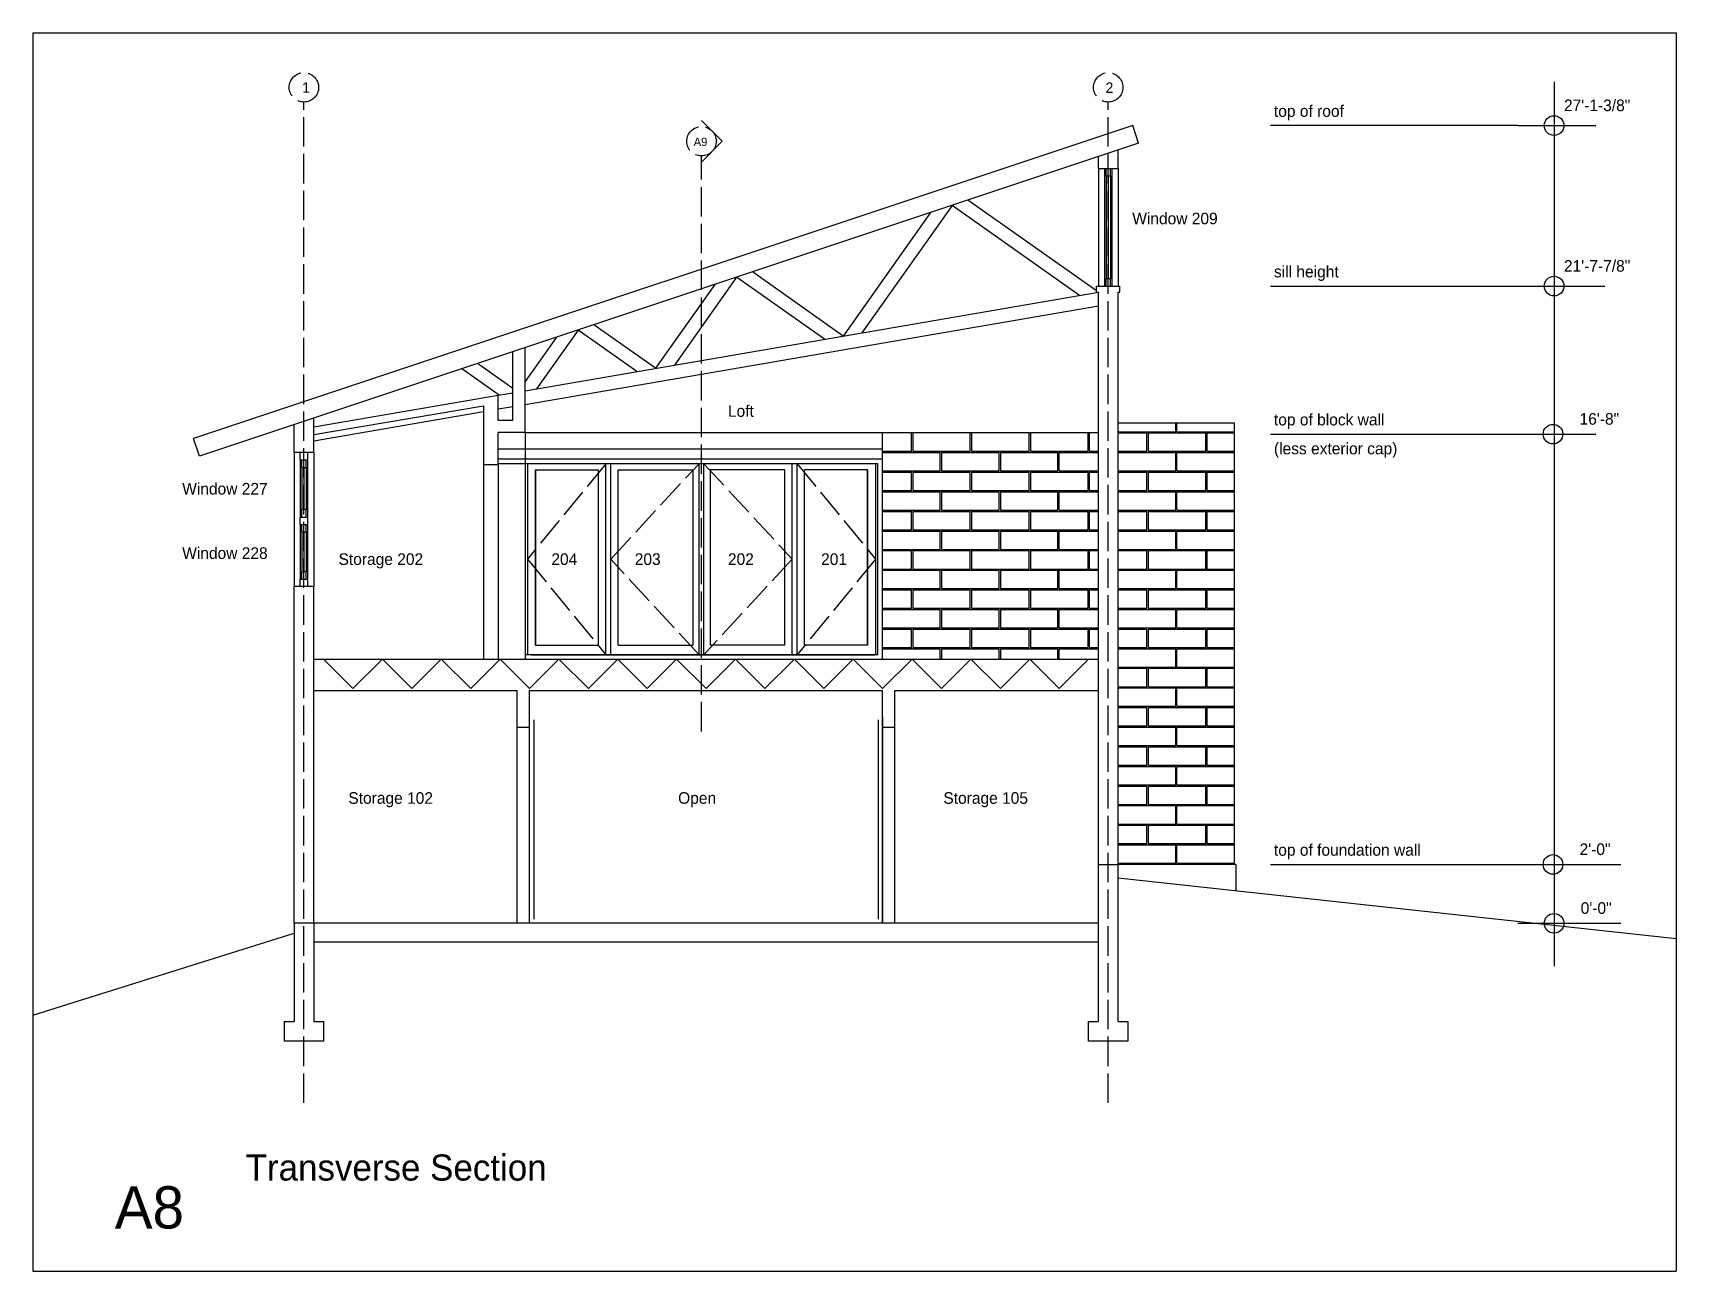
# Model space of a CAD drawing. Header units: inches. Extents: x 1334 to 5975, y 1498 to 3235.
# Drawn here: x 3805 to 4475, y 1498 to 2003 of the extents above; entities that cross this region are included whole.
import ezdxf

# ---------------------------------------------------------------- set-up
doc = ezdxf.new("R2010")
doc.units = ezdxf.units.IN
doc.header["$MEASUREMENT"] = 0
doc.linetypes.add('ACAD_ISO02W100', pattern=[15, 12, -3])
for name, color, linetype in [('blocks', 251, 'Continuous'), ('const', 253, 'Continuous'), ('e1', 253, 'Continuous'), ('e2', 251, 'Continuous'), ('glass', 172, 'Continuous'), ('glassSwing', 172, 'ACAD_ISO02W100'), ('grid', 30, 'ACAD_ISO02W100'), ('walls', 7, 'Continuous')]:
    doc.layers.add(name, color=color, linetype=linetype)

msp = doc.modelspace()

# ---------------------------------------------------------------- texts
at = {"layer": 'const', "attachment_point": 1}
for s, insert, char_height, width in [('1', (3914.44, 1982.6), 4.26, 1625.1973), ('2', (4242.08, 1982.56), 4.26, 1625.1973), ('top of roof', (4310.75, 1973.27), 4.7359, 1805.7748), ('27\'-1-3/8"', (4429.01, 1975.6), 4.736, 1805.7748), ('A9', (4074.11, 1960.06), 3.41, 1300.1578), ('Window 209', (4252.96, 1929.45), 4.736, 1805.7748), ('21\'-7-7/8"', (4429.01, 1910.11), 4.736, 1805.7748), ('sill height', (4310.75, 1907.78), 4.7359, 1805.7748), ('Loft', (4088.08, 1850.94), 4.736, 1805.7748), ('top of block wall', (4310.75, 1847.43), 4.7359, 1805.7748), ('16\'-8"', (4435.39, 1847.71), 4.736, 1805.7748), ('(less exterior cap)', (4310.75, 1835.64), 4.7359, 1805.7748), ('Window 227', (3865.53, 1819.23), 4.736, 1805.7748), ('Window 228', (3865.53, 1792.98), 4.736, 1805.7748), ('Storage 202', (3929.29, 1790.52), 4.7359, 1805.7748), ('204', (4016.08, 1790.52), 4.736, 1805.7748), ('203', (4050.08, 1790.52), 4.736, 1805.7748), ('202', (4088.08, 1790.52), 4.736, 1805.7748), ('201', (4126.08, 1790.52), 4.736, 1805.7748), ('Storage 102', (3933.29, 1693.11), 4.7359, 1805.7748), ('Open', (4067.77, 1693.11), 4.736, 1805.7748), ('Storage 105', (4175.94, 1693.11), 4.7359, 1805.7748), ('top of foundation wall', (4310.75, 1671.93), 4.7359, 1805.7748), ('2\'-0"', (4435.39, 1672.21), 4.736, 1805.7748), ('0\'-0"', (4435.84, 1648.22), 4.736, 1805.7748), ('Transverse Section', (3891.4, 1545.36), 10.6557, 4062.9933), ('A8', (3838.04, 1532.41), 17.262, 6582.0491)]:
    msp.add_mtext(s, dxfattribs=dict(at, insert=insert, char_height=char_height, width=width))

# ---------------------------------------------------------------- linework, layer by layer
for p, q in [((3804.63, 2002.79), (3804.63, 1497.78)), ((3804.63, 2002.79), (4474.76, 2002.79)), ((4474.76, 2002.79), (4474.76, 1497.78)), ((4239.17, 1663.63), (4247.17, 1663.63)), ((3804.63, 1497.78), (4474.76, 1497.78))]:
    msp.add_line(p, q)
at = {"layer": 'blocks'}
for p, q in [((4270.67, 1840.13), (4270.67, 1843.63)), ((4271.17, 1840.13), (4271.17, 1843.63)), ((4162.92, 1832.13), (4162.92, 1839.63)), ((4163.42, 1839.63), (4163.42, 1832.13)), ((4186.92, 1832.13), (4186.92, 1839.63)), ((4187.42, 1839.63), (4187.42, 1832.13)), ((4210.92, 1832.13), (4210.92, 1839.63)), ((4211.42, 1839.63), (4211.42, 1832.13)), ((4234.92, 1832.13), (4234.92, 1839.63)), ((4235.42, 1839.63), (4235.42, 1832.13)), ((4247.17, 1840.13), (4270.67, 1840.13)), ((4247.17, 1839.63), (4258.92, 1839.63)), ((4258.92, 1832.13), (4258.92, 1839.63)), ((4259.42, 1839.63), (4259.42, 1832.13)), ((4259.42, 1839.63), (4282.92, 1839.63)), ((4271.17, 1840.13), (4294.67, 1840.13)), ((4282.92, 1832.13), (4282.92, 1839.63)), ((4283.42, 1839.63), (4283.42, 1832.13)), ((4283.42, 1839.63), (4294.67, 1839.63)), ((4151.17, 1832.13), (4162.92, 1832.13)), ((4151.17, 1831.63), (4174.67, 1831.63)), ((4163.42, 1832.13), (4186.92, 1832.13)), ((4174.67, 1824.13), (4174.67, 1831.63)), ((4175.17, 1831.63), (4175.17, 1824.13)), ((4175.17, 1831.63), (4198.67, 1831.63)), ((4187.42, 1832.13), (4210.92, 1832.13)), ((4198.67, 1824.13), (4198.67, 1831.63)), ((4199.17, 1831.63), (4222.67, 1831.63)), ((4199.17, 1831.63), (4199.17, 1824.13)), ((4211.42, 1832.13), (4234.92, 1832.13)), ((4222.67, 1824.13), (4222.67, 1831.63)), ((4223.17, 1824.13), (4223.17, 1831.63)), ((4223.17, 1831.63), (4239.17, 1831.63)), ((4235.42, 1832.13), (4239.17, 1832.13)), ((4247.17, 1832.13), (4258.92, 1832.13)), ((4247.17, 1831.63), (4270.67, 1831.63)), ((4259.42, 1832.13), (4282.92, 1832.13)), ((4270.67, 1824.13), (4270.67, 1831.63)), ((4271.17, 1824.13), (4271.17, 1831.63)), ((4271.17, 1831.63), (4294.67, 1831.63)), ((4283.42, 1832.13), (4294.67, 1832.13)), ((4151.17, 1824.13), (4174.67, 1824.13)), ((4151.17, 1823.63), (4162.92, 1823.63)), ((4162.92, 1816.13), (4162.92, 1823.63)), ((4163.42, 1823.63), (4163.42, 1816.13)), ((4163.42, 1823.63), (4186.92, 1823.63)), ((4175.17, 1824.13), (4198.67, 1824.13)), ((4186.92, 1816.13), (4186.92, 1823.63)), ((4187.42, 1823.63), (4210.92, 1823.63)), ((4187.42, 1823.63), (4187.42, 1816.13)), ((4199.17, 1824.13), (4222.67, 1824.13)), ((4210.92, 1816.13), (4210.92, 1823.63)), ((4211.42, 1823.63), (4234.92, 1823.63)), ((4211.42, 1823.63), (4211.42, 1816.13)), ((4223.17, 1824.13), (4239.17, 1824.13)), ((4234.92, 1816.13), (4234.92, 1823.63)), ((4235.42, 1823.63), (4239.17, 1823.63)), ((4235.42, 1823.63), (4235.42, 1816.13)), ((4247.17, 1824.13), (4270.67, 1824.13)), ((4247.17, 1823.63), (4258.92, 1823.63)), ((4258.92, 1816.13), (4258.92, 1823.63)), ((4259.42, 1823.63), (4282.92, 1823.63)), ((4259.42, 1823.63), (4259.42, 1816.13)), ((4271.17, 1824.13), (4294.67, 1824.13)), ((4282.92, 1816.13), (4282.92, 1823.63)), ((4283.42, 1823.63), (4283.42, 1816.13)), ((4283.42, 1823.63), (4294.67, 1823.63)), ((4151.17, 1816.13), (4162.92, 1816.13)), ((4163.42, 1816.13), (4186.92, 1816.13)), ((4187.42, 1816.13), (4210.92, 1816.13)), ((4211.42, 1816.13), (4234.92, 1816.13)), ((4235.42, 1816.13), (4239.17, 1816.13)), ((4247.17, 1816.13), (4258.92, 1816.13)), ((4259.42, 1816.13), (4282.92, 1816.13)), ((4283.42, 1816.13), (4294.67, 1816.13)), ((4151.17, 1815.63), (4174.67, 1815.63)), ((4174.67, 1808.13), (4174.67, 1815.63)), ((4175.17, 1815.63), (4175.17, 1808.13)), ((4175.17, 1815.63), (4198.67, 1815.63)), ((4198.67, 1808.13), (4198.67, 1815.63)), ((4199.17, 1815.63), (4222.67, 1815.63)), ((4199.17, 1815.63), (4199.17, 1808.13)), ((4222.67, 1808.13), (4222.67, 1815.63)), ((4223.17, 1808.13), (4223.17, 1815.63)), ((4223.17, 1815.63), (4239.17, 1815.63)), ((4247.17, 1815.63), (4270.67, 1815.63)), ((4270.67, 1808.13), (4270.67, 1815.63)), ((4271.17, 1808.13), (4271.17, 1815.63)), ((4271.17, 1815.63), (4294.67, 1815.63)), ((4151.17, 1808.13), (4174.67, 1808.13)), ((4151.17, 1807.63), (4162.92, 1807.63)), ((4162.92, 1800.13), (4162.92, 1807.63)), ((4163.42, 1807.63), (4186.92, 1807.63)), ((4163.42, 1807.63), (4163.42, 1800.13)), ((4175.17, 1808.13), (4198.67, 1808.13)), ((4186.92, 1800.13), (4186.92, 1807.63)), ((4187.42, 1807.63), (4210.92, 1807.63)), ((4187.42, 1807.63), (4187.42, 1800.13)), ((4199.17, 1808.13), (4222.67, 1808.13)), ((4210.92, 1800.13), (4210.92, 1807.63)), ((4211.42, 1807.63), (4234.92, 1807.63)), ((4211.42, 1807.63), (4211.42, 1800.13)), ((4223.17, 1808.13), (4239.17, 1808.13)), ((4234.92, 1800.13), (4234.92, 1807.63)), ((4235.42, 1807.63), (4239.17, 1807.63)), ((4235.42, 1807.63), (4235.42, 1800.13)), ((4247.17, 1808.13), (4270.67, 1808.13)), ((4247.17, 1807.63), (4258.92, 1807.63)), ((4258.92, 1800.13), (4258.92, 1807.63)), ((4259.42, 1807.63), (4282.92, 1807.63)), ((4259.42, 1807.63), (4259.42, 1800.13)), ((4271.17, 1808.13), (4294.67, 1808.13)), ((4282.92, 1800.13), (4282.92, 1807.63)), ((4283.42, 1807.63), (4294.67, 1807.63)), ((4283.42, 1807.63), (4283.42, 1800.13)), ((4151.17, 1800.13), (4162.92, 1800.13)), ((4151.17, 1799.63), (4174.67, 1799.63)), ((4163.42, 1800.13), (4186.92, 1800.13)), ((4174.67, 1792.13), (4174.67, 1799.63)), ((4175.17, 1799.63), (4198.67, 1799.63)), ((4175.17, 1799.63), (4175.17, 1792.13)), ((4187.42, 1800.13), (4210.92, 1800.13)), ((4198.67, 1792.13), (4198.67, 1799.63)), ((4199.17, 1799.63), (4222.67, 1799.63)), ((4199.17, 1799.63), (4199.17, 1792.13)), ((4211.42, 1800.13), (4234.92, 1800.13)), ((4222.67, 1792.13), (4222.67, 1799.63)), ((4223.17, 1799.63), (4239.17, 1799.63)), ((4223.17, 1792.13), (4223.17, 1799.63)), ((4235.42, 1800.13), (4239.17, 1800.13)), ((4247.17, 1800.13), (4258.92, 1800.13)), ((4247.17, 1799.63), (4270.67, 1799.63)), ((4259.42, 1800.13), (4282.92, 1800.13)), ((4270.67, 1792.13), (4270.67, 1799.63)), ((4271.17, 1799.63), (4294.67, 1799.63)), ((4271.17, 1792.13), (4271.17, 1799.63)), ((4283.42, 1800.13), (4294.67, 1800.13)), ((4151.17, 1792.13), (4174.67, 1792.13)), ((4151.17, 1791.63), (4162.92, 1791.63)), ((4162.92, 1784.13), (4162.92, 1791.63)), ((4163.42, 1791.63), (4163.42, 1784.13)), ((4163.42, 1791.63), (4186.92, 1791.63)), ((4175.17, 1792.13), (4198.67, 1792.13)), ((4186.92, 1784.13), (4186.92, 1791.63)), ((4187.42, 1791.63), (4210.92, 1791.63)), ((4187.42, 1791.63), (4187.42, 1784.13)), ((4199.17, 1792.13), (4222.67, 1792.13)), ((4210.92, 1784.13), (4210.92, 1791.63)), ((4211.42, 1791.63), (4234.92, 1791.63)), ((4211.42, 1791.63), (4211.42, 1784.13)), ((4223.17, 1792.13), (4239.17, 1792.13)), ((4234.92, 1784.13), (4234.92, 1791.63)), ((4235.42, 1791.63), (4239.17, 1791.63)), ((4235.42, 1791.63), (4235.42, 1784.13)), ((4247.17, 1792.13), (4270.67, 1792.13)), ((4247.17, 1791.63), (4258.92, 1791.63)), ((4258.92, 1784.13), (4258.92, 1791.63)), ((4259.42, 1791.63), (4282.92, 1791.63)), ((4259.42, 1791.63), (4259.42, 1784.13)), ((4271.17, 1792.13), (4294.67, 1792.13)), ((4282.92, 1784.13), (4282.92, 1791.63)), ((4283.42, 1791.63), (4283.42, 1784.13)), ((4283.42, 1791.63), (4294.67, 1791.63)), ((4151.17, 1784.13), (4162.92, 1784.13)), ((4151.17, 1783.63), (4174.67, 1783.63)), ((4163.42, 1784.13), (4186.92, 1784.13)), ((4174.67, 1776.13), (4174.67, 1783.63)), ((4175.17, 1783.63), (4175.17, 1776.13)), ((4175.17, 1783.63), (4198.67, 1783.63)), ((4187.42, 1784.13), (4210.92, 1784.13)), ((4198.67, 1776.13), (4198.67, 1783.63)), ((4199.17, 1783.63), (4222.67, 1783.63)), ((4199.17, 1783.63), (4199.17, 1776.13)), ((4211.42, 1784.13), (4234.92, 1784.13)), ((4222.67, 1776.13), (4222.67, 1783.63)), ((4223.17, 1776.13), (4223.17, 1783.63)), ((4223.17, 1783.63), (4239.17, 1783.63)), ((4235.42, 1784.13), (4239.17, 1784.13)), ((4247.17, 1784.13), (4258.92, 1784.13)), ((4247.17, 1783.63), (4270.67, 1783.63)), ((4259.42, 1784.13), (4282.92, 1784.13)), ((4270.67, 1776.13), (4270.67, 1783.63)), ((4271.17, 1776.13), (4271.17, 1783.63)), ((4271.17, 1783.63), (4294.67, 1783.63)), ((4283.42, 1784.13), (4294.67, 1784.13)), ((4151.17, 1776.13), (4174.67, 1776.13)), ((4175.17, 1776.13), (4198.67, 1776.13)), ((4199.17, 1776.13), (4222.67, 1776.13)), ((4223.17, 1776.13), (4239.17, 1776.13)), ((4247.17, 1776.13), (4270.67, 1776.13)), ((4271.17, 1776.13), (4294.67, 1776.13)), ((4151.17, 1775.63), (4162.92, 1775.63)), ((4162.92, 1768.13), (4162.92, 1775.63)), ((4163.42, 1775.63), (4163.42, 1768.13)), ((4163.42, 1775.63), (4186.92, 1775.63)), ((4186.92, 1768.13), (4186.92, 1775.63)), ((4187.42, 1775.63), (4210.92, 1775.63)), ((4187.42, 1775.63), (4187.42, 1768.13)), ((4210.92, 1768.13), (4210.92, 1775.63)), ((4211.42, 1775.63), (4234.92, 1775.63)), ((4211.42, 1775.63), (4211.42, 1768.13)), ((4234.92, 1768.13), (4234.92, 1775.63)), ((4235.42, 1775.63), (4239.17, 1775.63)), ((4235.42, 1775.63), (4235.42, 1768.13)), ((4247.17, 1775.63), (4258.92, 1775.63)), ((4258.92, 1768.13), (4258.92, 1775.63)), ((4259.42, 1775.63), (4282.92, 1775.63)), ((4259.42, 1775.63), (4259.42, 1768.13)), ((4282.92, 1768.13), (4282.92, 1775.63)), ((4283.42, 1775.63), (4283.42, 1768.13)), ((4283.42, 1775.63), (4294.67, 1775.63)), ((4151.17, 1768.13), (4162.92, 1768.13)), ((4151.17, 1767.63), (4174.67, 1767.63)), ((4163.42, 1768.13), (4186.92, 1768.13)), ((4174.67, 1760.13), (4174.67, 1767.63)), ((4175.17, 1767.63), (4175.17, 1760.13)), ((4175.17, 1767.63), (4198.67, 1767.63)), ((4187.42, 1768.13), (4210.92, 1768.13)), ((4198.67, 1760.13), (4198.67, 1767.63)), ((4199.17, 1767.63), (4222.67, 1767.63)), ((4199.17, 1767.63), (4199.17, 1760.13)), ((4211.42, 1768.13), (4234.92, 1768.13)), ((4222.67, 1760.13), (4222.67, 1767.63)), ((4223.17, 1760.13), (4223.17, 1767.63)), ((4223.17, 1767.63), (4239.17, 1767.63)), ((4235.42, 1768.13), (4239.17, 1768.13)), ((4247.17, 1768.13), (4258.92, 1768.13)), ((4247.17, 1767.63), (4270.67, 1767.63)), ((4259.42, 1768.13), (4282.92, 1768.13)), ((4270.67, 1760.13), (4270.67, 1767.63)), ((4271.17, 1760.13), (4271.17, 1767.63)), ((4271.17, 1767.63), (4294.67, 1767.63)), ((4283.42, 1768.13), (4294.67, 1768.13)), ((4151.17, 1760.13), (4174.67, 1760.13)), ((4151.17, 1759.63), (4162.92, 1759.63)), ((4162.92, 1752.13), (4162.92, 1759.63)), ((4163.42, 1759.63), (4163.42, 1752.13)), ((4163.42, 1759.63), (4186.92, 1759.63)), ((4175.17, 1760.13), (4198.67, 1760.13)), ((4186.92, 1752.13), (4186.92, 1759.63)), ((4187.42, 1759.63), (4187.42, 1752.13)), ((4187.42, 1759.63), (4210.92, 1759.63)), ((4199.17, 1760.13), (4222.67, 1760.13)), ((4210.92, 1752.13), (4210.92, 1759.63)), ((4211.42, 1759.63), (4211.42, 1752.13)), ((4211.42, 1759.63), (4234.92, 1759.63)), ((4223.17, 1760.13), (4239.17, 1760.13)), ((4234.92, 1752.13), (4234.92, 1759.63)), ((4235.42, 1759.63), (4239.17, 1759.63)), ((4235.42, 1759.63), (4235.42, 1752.13)), ((4247.17, 1760.13), (4270.67, 1760.13)), ((4247.17, 1759.63), (4258.92, 1759.63)), ((4258.92, 1752.13), (4258.92, 1759.63)), ((4259.42, 1759.63), (4259.42, 1752.13)), ((4259.42, 1759.63), (4282.92, 1759.63)), ((4271.17, 1760.13), (4294.67, 1760.13)), ((4282.92, 1752.13), (4282.92, 1759.63)), ((4283.42, 1759.63), (4283.42, 1752.13)), ((4283.42, 1759.63), (4294.67, 1759.63)), ((4151.17, 1752.13), (4162.92, 1752.13)), ((4151.17, 1751.63), (4174.67, 1751.63)), ((4163.42, 1752.13), (4186.92, 1752.13)), ((4174.67, 1747.38), (4174.67, 1751.63)), ((4175.17, 1751.63), (4198.67, 1751.63)), ((4175.17, 1751.63), (4175.17, 1747.38)), ((4187.42, 1752.13), (4210.92, 1752.13)), ((4198.67, 1747.38), (4198.67, 1751.63)), ((4199.17, 1751.63), (4222.67, 1751.63)), ((4199.17, 1751.63), (4199.17, 1747.38)), ((4211.42, 1752.13), (4234.92, 1752.13)), ((4222.67, 1747.38), (4222.67, 1751.63)), ((4223.17, 1751.63), (4239.17, 1751.63)), ((4223.17, 1747.38), (4223.17, 1751.63)), ((4235.42, 1752.13), (4239.17, 1752.13)), ((4247.17, 1752.13), (4258.92, 1752.13)), ((4247.17, 1751.63), (4270.67, 1751.63)), ((4259.42, 1752.13), (4282.92, 1752.13)), ((4270.67, 1744.13), (4270.67, 1751.63)), ((4271.17, 1751.63), (4294.67, 1751.63)), ((4271.17, 1744.13), (4271.17, 1751.63)), ((4283.42, 1752.13), (4294.67, 1752.13)), ((4247.17, 1744.13), (4270.67, 1744.13)), ((4247.17, 1743.63), (4258.92, 1743.63)), ((4258.92, 1736.13), (4258.92, 1743.63)), ((4259.42, 1743.63), (4282.92, 1743.63)), ((4259.42, 1743.63), (4259.42, 1736.13)), ((4271.17, 1744.13), (4294.67, 1744.13)), ((4282.92, 1736.13), (4282.92, 1743.63)), ((4283.42, 1743.63), (4283.42, 1736.13)), ((4283.42, 1743.63), (4294.67, 1743.63)), ((4247.17, 1736.13), (4258.92, 1736.13)), ((4259.42, 1736.13), (4282.92, 1736.13)), ((4283.42, 1736.13), (4294.67, 1736.13)), ((4247.17, 1735.63), (4270.67, 1735.63)), ((4270.67, 1728.13), (4270.67, 1735.63)), ((4271.17, 1735.63), (4294.67, 1735.63)), ((4271.17, 1728.13), (4271.17, 1735.63)), ((4247.17, 1728.13), (4270.67, 1728.13)), ((4247.17, 1727.63), (4258.92, 1727.63)), ((4258.92, 1720.13), (4258.92, 1727.63)), ((4259.42, 1727.63), (4282.92, 1727.63)), ((4259.42, 1727.63), (4259.42, 1720.13)), ((4271.17, 1728.13), (4294.67, 1728.13)), ((4282.92, 1720.13), (4282.92, 1727.63)), ((4283.42, 1727.63), (4283.42, 1720.13)), ((4283.42, 1727.63), (4294.67, 1727.63)), ((4247.17, 1720.13), (4258.92, 1720.13)), ((4247.17, 1719.63), (4270.67, 1719.63)), ((4259.42, 1720.13), (4282.92, 1720.13)), ((4270.67, 1712.13), (4270.67, 1719.63)), ((4271.17, 1712.13), (4271.17, 1719.63)), ((4271.17, 1719.63), (4294.67, 1719.63)), ((4283.42, 1720.13), (4294.67, 1720.13)), ((4247.17, 1712.13), (4270.67, 1712.13)), ((4247.17, 1711.63), (4258.92, 1711.63)), ((4258.92, 1704.13), (4258.92, 1711.63)), ((4259.42, 1711.63), (4282.92, 1711.63)), ((4259.42, 1711.63), (4259.42, 1704.13)), ((4271.17, 1712.13), (4294.67, 1712.13)), ((4282.92, 1704.13), (4282.92, 1711.63)), ((4283.42, 1711.63), (4283.42, 1704.13)), ((4283.42, 1711.63), (4294.67, 1711.63)), ((4247.17, 1704.13), (4258.92, 1704.13)), ((4247.17, 1703.63), (4270.67, 1703.63)), ((4259.42, 1704.13), (4282.92, 1704.13)), ((4270.67, 1696.13), (4270.67, 1703.63)), ((4271.17, 1696.13), (4271.17, 1703.63)), ((4271.17, 1703.63), (4294.67, 1703.63)), ((4283.42, 1704.13), (4294.67, 1704.13)), ((4247.17, 1696.13), (4270.67, 1696.13)), ((4247.17, 1695.63), (4258.92, 1695.63)), ((4258.92, 1688.13), (4258.92, 1695.63)), ((4259.42, 1695.63), (4282.92, 1695.63)), ((4259.42, 1695.63), (4259.42, 1688.13)), ((4271.17, 1696.13), (4294.67, 1696.13)), ((4282.92, 1688.13), (4282.92, 1695.63)), ((4283.42, 1695.63), (4283.42, 1688.13)), ((4283.42, 1695.63), (4294.67, 1695.63)), ((4247.17, 1688.13), (4258.92, 1688.13)), ((4247.17, 1687.63), (4270.67, 1687.63)), ((4259.42, 1688.13), (4282.92, 1688.13)), ((4270.67, 1680.13), (4270.67, 1687.63)), ((4271.17, 1680.13), (4271.17, 1687.63)), ((4271.17, 1687.63), (4294.67, 1687.63)), ((4283.42, 1688.13), (4294.67, 1688.13)), ((4247.17, 1680.13), (4270.67, 1680.13)), ((4247.17, 1679.63), (4258.92, 1679.63)), ((4258.92, 1672.13), (4258.92, 1679.63)), ((4259.42, 1679.63), (4282.92, 1679.63)), ((4259.42, 1679.63), (4259.42, 1672.13)), ((4271.17, 1680.13), (4294.67, 1680.13)), ((4282.92, 1672.13), (4282.92, 1679.63)), ((4283.42, 1679.63), (4294.67, 1679.63)), ((4283.42, 1679.63), (4283.42, 1672.13)), ((4247.17, 1672.13), (4258.92, 1672.13)), ((4247.17, 1671.63), (4270.67, 1671.63)), ((4259.42, 1672.13), (4282.92, 1672.13)), ((4270.67, 1664.13), (4270.67, 1671.63)), ((4271.17, 1664.13), (4271.17, 1671.63)), ((4271.17, 1671.63), (4294.67, 1671.63)), ((4283.42, 1672.13), (4294.67, 1672.13)), ((4247.17, 1664.13), (4270.67, 1664.13)), ((4271.17, 1664.13), (4294.67, 1664.13))]:
    msp.add_line(p, q, dxfattribs=at)
at = {"layer": 'e1'}
for p, q in [((4151.17, 1747.38), (4151.17, 1839.74)), ((3988.42, 1826.62), (3988.42, 1747.38)), ((3994.42, 1827.09), (3994.42, 1747.38)), ((4002.17, 1639.63), (4002.17, 1719.63)), ((4007.17, 1639.63), (4007.17, 1719.63)), ((4151.17, 1639.63), (4151.17, 1719.63)), ((4156.17, 1639.63), (4156.17, 1719.63))]:
    msp.add_line(p, q, dxfattribs=at)
at = {"layer": 'e2'}
for p, q in [((4424.99, 1982.77), (4424.99, 1622.2)), ((4410.23, 1964.99), (4309.3, 1964.99)), ((4410.23, 1964.99), (4442.05, 1964.99)), ((4239.17, 1947.5), (4239.17, 1899.5)), ((4239.17, 1946.91), (4239.17, 1943.91)), ((4241.67, 1947.5), (4241.67, 1899.5)), ((4242.29, 1944.5), (4242.29, 1902.5)), ((4244.04, 1944.5), (4244.04, 1902.5)), ((4244.67, 1947.5), (4244.67, 1899.5)), ((4247.17, 1947.5), (4247.17, 1899.5)), ((4179.5, 1932.44), (4142.75, 1880.44)), ((4231.5, 1895.68), (4179.5, 1932.44)), ((4238.42, 1897.53), (4185.98, 1934.59)), ((4170.69, 1929.5), (4135.08, 1879.12)), ((4135.08, 1879.12), (4098.06, 1905.29)), ((4005.42, 1856.86), (4239.17, 1897)), ((4082.78, 1900.19), (4058.6, 1865.99)), ((4091.59, 1903.13), (4066.26, 1867.3)), ((4127.41, 1877.81), (4091.59, 1903.13)), ((4309.3, 1899.5), (4445.7, 1899.5)), ((4005.42, 1851.28), (4239.17, 1891.41)), ((4058.6, 1865.99), (4033.46, 1883.76)), ((4018.18, 1878.66), (4005.42, 1860.61)), ((4026.99, 1881.6), (4010.06, 1857.65)), ((4050.93, 1864.67), (4026.99, 1881.6)), ((3994.73, 1855.02), (3979.52, 1865.77)), ((4000.42, 1857.74), (3985.99, 1867.93)), ((3994.42, 1854.97), (4000.42, 1856)), ((3994.42, 1849.39), (4000.42, 1850.42)), ((3919.17, 1836.47), (3988.42, 1848.36)), ((4294.67, 1843.63), (4247.17, 1843.63)), ((4294.67, 1664.13), (4294.67, 1843.63)), ((4005.42, 1839.74), (4239.17, 1839.74)), ((4005.42, 1839.74), (4005.42, 1747.38)), ((4309.3, 1839.15), (4442.05, 1839.15)), ((3911.17, 1831.59), (3911.17, 1777)), ((3919.17, 1831.59), (3919.17, 1777)), ((3994.42, 1833.09), (4151.17, 1833.09)), ((3913.67, 1828.59), (3913.67, 1805.34)), ((3914.29, 1825.59), (3914.29, 1808.34)), ((3916.04, 1825.59), (3916.04, 1808.34)), ((3916.67, 1828.59), (3916.67, 1805.34)), ((3994.42, 1829.13), (4151.17, 1829.13)), ((4149.17, 1827.09), (3994.42, 1827.09)), ((4006.29, 1827.09), (4006.29, 1749.13)), ((4009.54, 1753.13), (4009.54, 1824.59)), ((4009.54, 1824.59), (4009.54, 1753.13)), ((4009.54, 1824.59), (4035.29, 1824.59)), ((4035.29, 1753.13), (4035.29, 1824.59)), ((4038.29, 1749.13), (4038.29, 1827.09)), ((4040.29, 1749.13), (4040.29, 1827.09)), ((4043.29, 1824.59), (4073.79, 1824.59)), ((4043.29, 1753.13), (4043.29, 1824.59)), ((4073.79, 1824.59), (4073.79, 1753.13)), ((4076.29, 1749.13), (4076.29, 1827.09)), ((4078.29, 1749.13), (4078.29, 1827.09)), ((4080.79, 1824.59), (4080.79, 1753.13)), ((4111.29, 1824.59), (4080.79, 1824.59)), ((4111.29, 1753.13), (4111.29, 1824.59)), ((4114.29, 1749.13), (4114.29, 1827.09)), ((4116.29, 1749.13), (4116.29, 1827.09)), ((4119.29, 1753.13), (4119.29, 1824.59)), ((4145.04, 1824.59), (4119.29, 1824.59)), ((4145.04, 1824.59), (4145.04, 1753.13)), ((4145.04, 1753.13), (4145.04, 1824.59)), ((4148.29, 1827.09), (4148.29, 1749.13)), ((4149.17, 1749.13), (4149.17, 1827.09)), ((3913.67, 1802.34), (3913.67, 1780)), ((3914.29, 1799.34), (3914.29, 1783)), ((3916.04, 1799.34), (3916.04, 1783)), ((3916.67, 1802.34), (3916.67, 1780)), ((4149.17, 1749.13), (4005.42, 1749.13)), ((4008.04, 1749.13), (4148.04, 1749.13)), ((4009.54, 1753.13), (4035.29, 1753.13)), ((4043.29, 1753.13), (4073.79, 1753.13)), ((4111.29, 1753.13), (4080.79, 1753.13)), ((4145.04, 1753.13), (4119.29, 1753.13)), ((3923.17, 1747.38), (3935.17, 1735.38)), ((3935.17, 1735.38), (3947.17, 1747.38)), ((3947.17, 1747.38), (3959.17, 1735.38)), ((3959.17, 1735.38), (3971.17, 1747.38)), ((3971.17, 1747.38), (3983.17, 1735.38)), ((3983.17, 1735.38), (3995.17, 1747.38)), ((3995.17, 1747.38), (4007.17, 1735.38)), ((4007.17, 1735.38), (4019.17, 1747.38)), ((4019.17, 1747.38), (4031.17, 1735.38)), ((4031.17, 1735.38), (4043.17, 1747.38)), ((4043.17, 1747.38), (4055.17, 1735.38)), ((4055.17, 1735.38), (4067.17, 1747.38)), ((4067.17, 1747.38), (4079.17, 1735.38)), ((4079.17, 1735.38), (4091.17, 1747.38)), ((4091.17, 1747.38), (4103.17, 1735.38)), ((4103.17, 1735.38), (4115.17, 1747.38)), ((4115.17, 1747.38), (4127.17, 1735.38)), ((4127.17, 1735.38), (4139.17, 1747.38)), ((4139.17, 1747.38), (4151.17, 1735.38)), ((4151.17, 1735.38), (4163.17, 1747.38)), ((4163.17, 1747.38), (4175.17, 1735.38)), ((4175.17, 1735.38), (4187.17, 1747.38)), ((4187.17, 1747.38), (4199.17, 1735.38)), ((4199.17, 1735.38), (4211.17, 1747.38)), ((4211.17, 1747.38), (4223.17, 1735.38)), ((4223.17, 1735.38), (4235.17, 1747.38)), ((4295.17, 1663.63), (4247.17, 1663.63)), ((4295.17, 1663.63), (4295.17, 1652.98)), ((4309.3, 1663.65), (4452.2, 1663.65)), ((4410.25, 1639.63), (4452.2, 1639.63))]:
    msp.add_line(p, q, dxfattribs=at)
for centre in [(4424.99, 1964.99), (4424.99, 1899.5), (4424.54, 1839.13), (4424.54, 1663.63), (4424.99, 1639.63)]:
    msp.add_circle(centre, 4, dxfattribs=at)
at = {"layer": 'glass'}
for p, q in [((4243.17, 1944.5), (4243.17, 1902.5)), ((3915.17, 1825.59), (3915.17, 1808.34)), ((3915.17, 1799.34), (3915.17, 1783))]:
    msp.add_line(p, q, dxfattribs=at)
at = {"layer": 'glassSwing'}
for p, q in [((4038.29, 1827.09), (4006.29, 1788.11)), ((4040.29, 1788.11), (4076.29, 1827.09)), ((4078.29, 1827.09), (4114.29, 1788.11)), ((4116.29, 1827.09), (4148.29, 1788.11)), ((4006.29, 1788.11), (4038.29, 1749.13)), ((4076.29, 1749.13), (4040.29, 1788.11)), ((4114.29, 1788.11), (4078.29, 1749.13)), ((4148.29, 1788.11), (4116.29, 1749.13))]:
    msp.add_line(p, q, dxfattribs=at)
at = {"layer": 'grid'}
for p, q in [((3915.17, 1566.41), (3915.17, 1974.56)), ((4243.17, 1566.41), (4243.17, 1974.56)), ((4077.29, 1717.92), (4077.29, 1952.59))]:
    msp.add_line(p, q, dxfattribs=at)
for centre in [(3915.17, 1980.56), (4243.17, 1980.56), (4077.29, 1958.59)]:
    msp.add_circle(centre, 6, dxfattribs=at)
at = {"layer": 'walls'}
for p, q in [((4253.17, 1964.99), (3870.17, 1837.32)), ((4077.29, 1967.08), (4085.78, 1958.59)), ((4255.57, 1957.79), (4253.17, 1964.99)), ((4255.57, 1957.79), (3872.57, 1830.12)), ((4077.29, 1950.11), (4085.78, 1958.59)), ((4239.17, 1947.5), (4239.17, 1952.32)), ((4247.17, 1947.5), (4247.17, 1954.99)), ((4239.17, 1947.5), (4247.17, 1947.5)), ((4241.67, 1947.5), (4244.67, 1947.5)), ((4242.29, 1944.5), (4242.29, 1947.5)), ((4242.29, 1944.5), (4244.04, 1944.5)), ((4244.04, 1944.5), (4244.04, 1947.5)), ((4238.42, 1899.5), (4247.91, 1899.5)), ((4238.42, 1897), (4238.42, 1899.5)), ((4238.42, 1897), (4239.17, 1897)), ((4239.17, 1663.63), (4239.17, 1897)), ((4244.04, 1902.5), (4242.29, 1902.5)), ((4242.29, 1899.5), (4242.29, 1902.5)), ((4244.04, 1899.5), (4244.04, 1902.5)), ((4247.17, 1663.63), (4247.17, 1897)), ((4247.17, 1897), (4247.91, 1897)), ((4247.91, 1897), (4247.91, 1899.5)), ((4000.42, 1844.74), (4000.42, 1872.74)), ((4005.42, 1839.74), (4005.42, 1874.41)), ((3919.17, 1842.05), (3994.42, 1854.97)), ((3919.17, 1838.95), (3988.42, 1850.67)), ((3988.42, 1850.67), (3988.42, 1826.62)), ((3994.42, 1844.74), (3994.42, 1854.97)), ((3911.17, 1831.59), (3911.17, 1842.99)), ((3919.17, 1831.59), (3919.17, 1845.66)), ((4000.42, 1844.74), (3994.42, 1844.74)), ((3872.57, 1830.12), (3870.17, 1837.32)), ((3994.42, 1826.62), (3994.42, 1839.74)), ((4005.42, 1839.74), (3994.42, 1839.74)), ((3919.17, 1831.59), (3911.17, 1831.59)), ((3913.67, 1828.59), (3913.67, 1831.59)), ((3916.67, 1831.59), (3916.67, 1828.59)), ((3913.67, 1828.59), (3916.67, 1828.59)), ((3914.29, 1825.59), (3914.29, 1828.59)), ((3914.29, 1825.59), (3916.04, 1825.59)), ((3916.04, 1825.59), (3916.04, 1828.59)), ((3994.42, 1826.62), (3988.42, 1826.62)), ((3913.67, 1802.34), (3913.67, 1805.34)), ((3913.67, 1805.34), (3916.67, 1805.34)), ((3914.29, 1805.34), (3914.29, 1808.34)), ((3916.04, 1808.34), (3914.29, 1808.34)), ((3916.04, 1805.34), (3916.04, 1808.34)), ((3916.67, 1805.34), (3916.67, 1802.34)), ((3913.67, 1802.34), (3916.67, 1802.34)), ((3914.29, 1799.34), (3914.29, 1802.34)), ((3914.29, 1799.34), (3916.04, 1799.34)), ((3916.04, 1799.34), (3916.04, 1802.34)), ((3914.29, 1780), (3914.29, 1783)), ((3916.04, 1783), (3914.29, 1783)), ((3916.04, 1780), (3916.04, 1783)), ((3911.17, 1639.63), (3911.17, 1777)), ((3919.17, 1777), (3911.17, 1777)), ((3913.67, 1777), (3913.67, 1780)), ((3913.67, 1780), (3916.67, 1780)), ((3916.67, 1780), (3916.67, 1777)), ((3919.17, 1639.63), (3919.17, 1777)), ((3919.17, 1747.38), (4239.17, 1747.38)), ((3919.17, 1734.63), (4002.17, 1734.63)), ((4002.17, 1719.63), (4002.17, 1734.63)), ((4007.17, 1719.63), (4007.17, 1734.63)), ((4007.17, 1734.63), (4151.17, 1734.63)), ((4151.17, 1719.63), (4151.17, 1734.63)), ((4156.17, 1719.63), (4156.17, 1734.63)), ((4156.17, 1734.63), (4239.17, 1734.63)), ((4008.97, 1722.56), (4008.97, 1641.3)), ((4149.36, 1722.56), (4149.36, 1641.3)), ((4151.17, 1723.63), (4151.17, 1639.63)), ((4002.17, 1719.63), (4007.17, 1719.63)), ((4151.17, 1719.63), (4156.17, 1719.63)), ((4239.17, 1599.63), (4239.17, 1663.63)), ((4247.17, 1599.63), (4247.17, 1663.63)), ((4247.17, 1658.19), (4474.76, 1633.49)), ((3804.63, 1602.13), (3911.17, 1635.63)), ((4239.17, 1639.63), (3911.17, 1639.63)), ((3911.17, 1639.63), (3911.17, 1620.13)), ((3911.17, 1636.8), (3911.17, 1599.63)), ((3919.17, 1639.63), (3919.17, 1599.63)), ((3919.17, 1632.13), (4239.17, 1632.13)), ((3907.17, 1599.63), (3911.17, 1599.63)), ((3907.17, 1599.63), (3907.17, 1591.63)), ((3919.17, 1599.63), (3923.17, 1599.63)), ((3923.17, 1599.63), (3923.17, 1591.63)), ((4235.17, 1591.63), (4235.17, 1599.63)), ((4235.17, 1599.63), (4239.17, 1599.63)), ((4247.17, 1599.63), (4251.17, 1599.63)), ((4251.17, 1599.63), (4251.17, 1591.63)), ((3911.17, 1591.63), (3907.17, 1591.63)), ((3923.17, 1591.63), (3907.17, 1591.63)), ((4251.17, 1591.63), (4235.17, 1591.63))]:
    msp.add_line(p, q, dxfattribs=at)

msp.set_redraw_order([(e.dxf.handle, doc.entitydb.next_handle()) for e in msp.query("TEXT MTEXT ATTDEF DIMENSION ARC_DIMENSION")])  # texts and dimensions are drawn at this point

doc.saveas('drawing.dxf')
